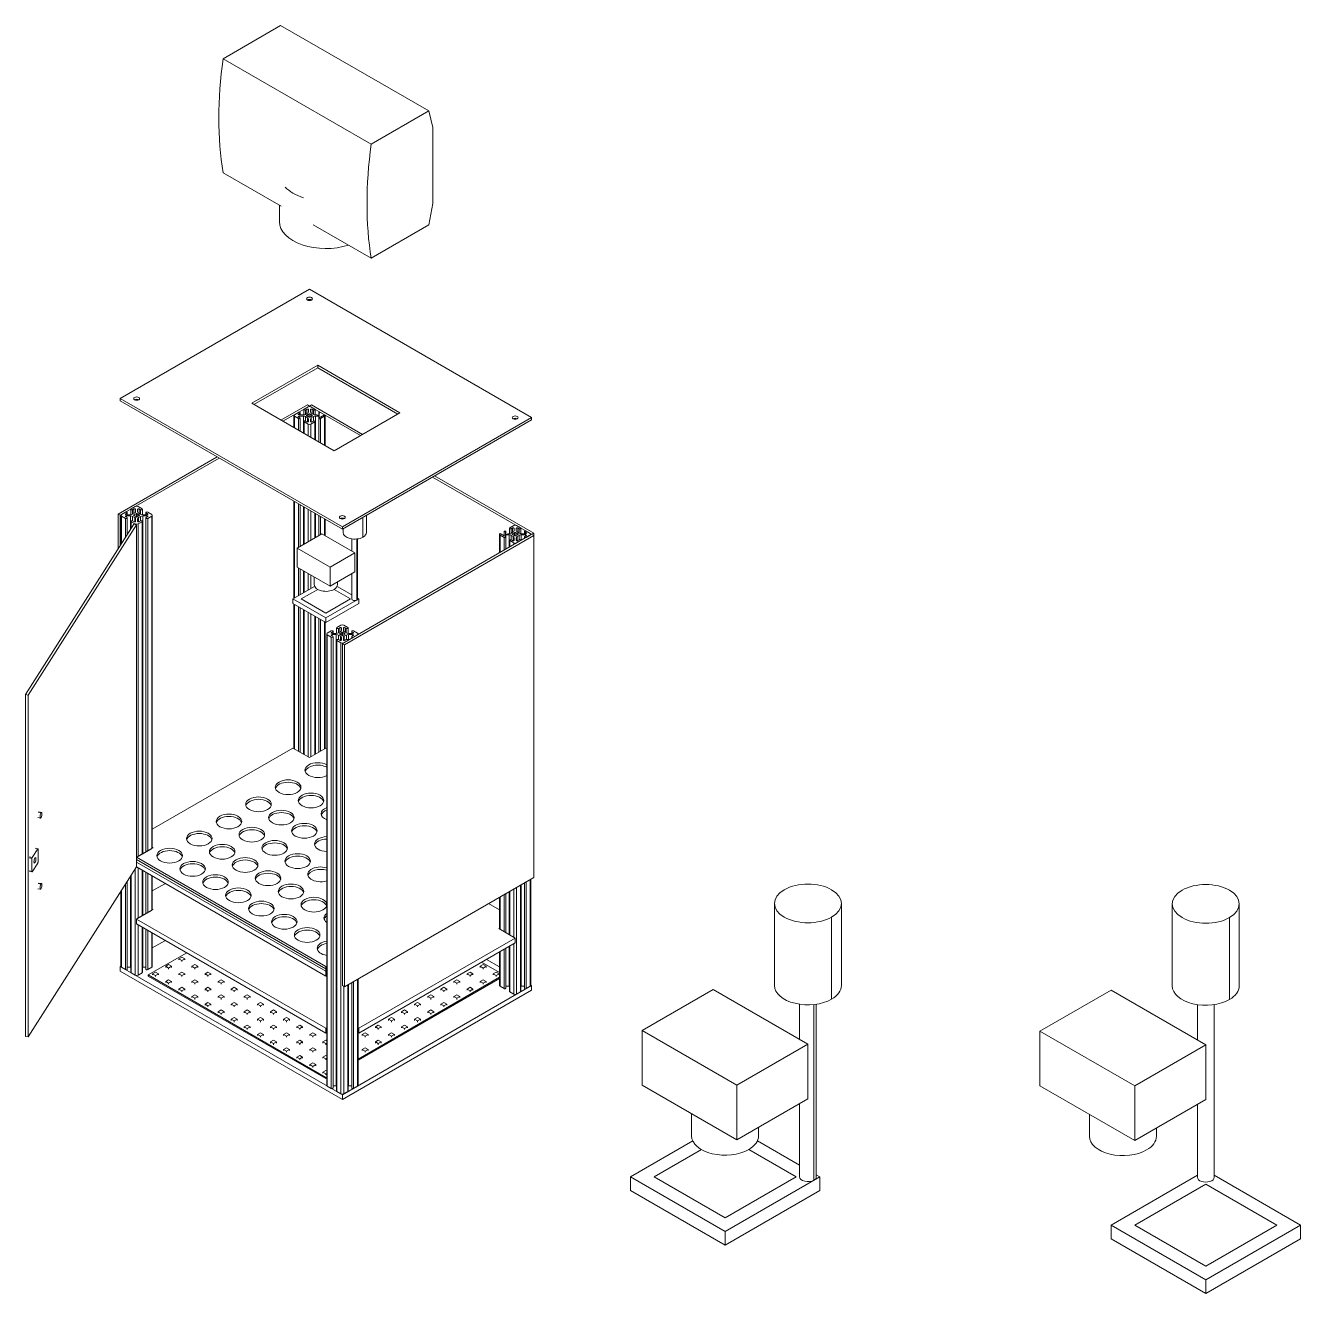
# Model space of a CAD drawing. Header units: inches. Extents: x 10.6 to 65.4, y 6.9 to 61.4.
import ezdxf

# ---------------------------------------------------------------- set-up
doc = ezdxf.new("R2010")
doc.units = ezdxf.units.IN
doc.header["$MEASUREMENT"] = 0
doc.layers.add('black', color=250, linetype='Continuous')

# ---------------------------------------------------------------- blocks, each defined once
blk = doc.blocks.new('A$C04AF39A6')
at = {"color": 0, "linetype": 'Continuous', "lineweight": 0, "extrusion": (5e-16, 0.816497, 0.57735)}
for p, q in [((82.488, 67.423), (80.013, 65.994)), ((82.488, 67.423), (88.852, 63.748)), ((80.013, 65.994), (86.377, 62.32)), ((88.852, 63.748), (86.377, 62.32)), ((89.029, 63.034), (88.852, 63.748)), ((89.029, 59.768), (89.029, 63.034)), ((80.013, 61.095), (82.51, 59.653)), ((88.852, 58.85), (89.029, 59.768)), ((82.433, 59.698), (82.433, 58.992)), ((83.88, 58.862), (86.377, 57.421)), ((86.377, 57.421), (88.852, 58.85)), ((83.725, 56.084), (75.594, 51.389)), ((93.271, 50.572), (83.725, 56.084)), ((81.251, 51.185), (84.079, 52.818)), ((84.079, 52.716), (81.339, 51.134)), ((84.079, 52.818), (87.615, 50.776)), ((84.079, 52.818), (84.079, 52.716)), ((87.526, 50.725), (84.079, 52.716)), ((75.594, 51.389), (85.14, 45.877)), ((75.594, 51.287), (75.594, 51.389)), ((75.594, 51.287), (85.14, 45.775)), ((84.786, 49.143), (81.251, 51.185)), ((82.5, 50.463), (83.637, 51.119)), ((83.725, 51.068), (82.589, 50.412)), ((83.493, 50.934), (83.667, 51.034)), ((83.637, 51.119), (83.725, 51.068)), ((83.725, 51.068), (83.814, 51.119)), ((85.923, 49.8), (83.725, 51.068)), ((83.725, 51.068), (83.725, 51.048)), ((83.725, 51.048), (83.725, 51.068)), ((83.784, 51.034), (83.958, 50.934)), ((83.814, 51.119), (86.011, 49.851)), ((83.053, 50.144), (83.053, 50.66)), ((83.077, 50.694), (83.251, 50.794)), ((83.251, 50.526), (83.077, 50.626)), ((83.077, 50.13), (83.077, 50.626)), ((83.251, 50.03), (83.251, 50.526)), ((83.312, 50.759), (83.256, 50.726)), ((83.256, 50.726), (83.256, 50.692)), ((83.256, 50.594), (83.312, 50.561)), ((83.286, 50.685), (83.466, 50.685)), ((83.466, 50.635), (83.286, 50.635)), ((83.286, 50.635), (83.286, 50.577)), ((83.312, 50.685), (83.312, 50.759)), ((83.325, 50.685), (83.325, 50.776)), ((83.325, 49.987), (83.325, 50.544)), ((83.466, 49.906), (83.466, 50.635)), ((83.48, 50.686), (83.48, 50.916)), ((83.48, 49.897), (83.48, 50.404)), ((83.554, 50.706), (83.645, 50.759)), ((83.645, 50.561), (83.554, 50.614)), ((83.554, 50.614), (83.554, 50.422)), ((83.611, 50.931), (83.555, 50.899)), ((83.555, 50.707), (83.555, 50.899)), ((83.555, 50.421), (83.611, 50.389)), ((83.611, 50.739), (83.611, 50.931)), ((83.626, 50.674), (83.626, 50.646)), ((83.645, 50.382), (83.645, 50.561)), ((83.682, 50.81), (83.682, 50.914)), ((83.682, 50.406), (83.682, 50.51)), ((83.701, 50.717), (83.701, 50.603)), ((83.701, 50.603), (83.701, 50.599)), ((83.75, 50.717), (83.75, 50.603)), ((83.75, 50.603), (83.75, 50.599)), ((83.769, 50.914), (83.769, 50.81)), ((83.769, 50.51), (83.769, 50.406)), ((83.806, 50.759), (83.897, 50.706)), ((83.897, 50.614), (83.806, 50.561)), ((83.806, 50.561), (83.806, 50.382)), ((83.825, 50.674), (83.825, 50.646)), ((83.896, 50.899), (83.84, 50.931)), ((83.84, 50.931), (83.84, 50.739)), ((83.84, 50.389), (83.896, 50.421)), ((83.896, 50.707), (83.896, 50.899)), ((83.897, 50.422), (83.897, 50.614)), ((83.971, 50.686), (83.971, 50.916)), ((83.971, 49.614), (83.971, 50.404)), ((83.985, 50.685), (84.036, 50.685)), ((84.123, 50.635), (83.985, 50.635)), ((83.985, 50.635), (83.985, 49.606)), ((84.036, 50.685), (84.123, 50.635)), ((84.123, 49.527), (84.123, 50.635)), ((84.126, 50.544), (84.126, 50.776)), ((84.126, 49.525), (84.126, 50.544)), ((84.2, 50.794), (84.139, 50.759)), ((84.139, 50.561), (84.139, 50.759)), ((84.139, 50.561), (84.194, 50.594)), ((84.194, 50.594), (84.197, 50.592)), ((84.197, 50.592), (84.374, 50.694)), ((84.374, 50.626), (84.2, 50.526)), ((84.2, 49.482), (84.2, 50.526)), ((84.374, 49.381), (84.374, 50.626)), ((84.398, 49.367), (84.398, 50.66)), ((87.615, 50.776), (84.786, 49.143)), ((85.14, 45.877), (93.271, 50.572)), ((85.14, 45.775), (93.271, 50.47)), ((93.271, 50.47), (93.271, 50.572)), ((83.667, 50.286), (83.493, 50.386)), ((83.493, 49.89), (83.493, 50.386)), ((83.667, 49.79), (83.667, 50.286)), ((83.958, 50.386), (83.784, 50.286)), ((83.784, 49.722), (83.784, 50.286)), ((83.958, 49.622), (83.958, 50.386)), ((75.505, 46.424), (79.76, 48.881)), ((79.849, 48.83), (75.594, 46.373)), ((93.271, 45.557), (89.016, 48.014)), ((89.105, 48.065), (93.36, 45.608)), ((76.056, 46.399), (76.056, 46.63)), ((76.069, 46.648), (76.242, 46.748)), ((76.186, 46.644), (76.13, 46.612)), ((76.13, 46.42), (76.13, 46.612)), ((76.186, 46.452), (76.186, 46.644)), ((76.257, 46.523), (76.257, 46.627)), ((76.344, 46.627), (76.344, 46.523)), ((76.36, 46.748), (76.533, 46.648)), ((76.472, 46.612), (76.416, 46.644)), ((76.416, 46.644), (76.416, 46.452)), ((76.472, 46.42), (76.472, 46.612)), ((76.546, 46.399), (76.546, 46.63)), ((83.053, 42.8), (83.053, 46.98)), ((83.077, 42.814), (83.077, 46.966)), ((83.251, 44.996), (83.251, 46.866)), ((83.325, 45.039), (83.325, 46.823)), ((83.466, 45.121), (83.466, 46.742)), ((83.48, 45.129), (83.48, 46.733)), ((83.493, 45.136), (83.493, 46.726)), ((83.667, 45.237), (83.667, 46.626)), ((75.505, 46.424), (75.594, 46.373)), ((75.505, 44.925), (75.505, 46.424)), ((75.594, 46.373), (75.594, 45.064)), ((75.628, 45.118), (75.628, 46.373)), ((75.653, 46.407), (75.826, 46.508)), ((75.826, 46.239), (75.653, 46.34)), ((75.653, 45.156), (75.653, 46.34)), ((75.826, 45.429), (75.826, 46.239)), ((75.888, 46.472), (75.832, 46.44)), ((75.832, 46.44), (75.832, 46.406)), ((75.832, 46.307), (75.888, 46.275)), ((75.861, 46.399), (76.041, 46.399)), ((76.041, 46.348), (75.861, 46.348)), ((75.861, 46.348), (75.861, 46.29)), ((75.888, 46.399), (75.888, 46.472)), ((75.9, 46.399), (75.9, 46.49)), ((75.9, 45.545), (75.9, 46.257)), ((76.041, 45.766), (76.041, 46.348)), ((76.056, 45.79), (76.056, 46.117)), ((76.242, 45.999), (76.069, 46.099)), ((76.069, 45.81), (76.069, 46.099)), ((76.13, 46.42), (76.221, 46.472)), ((76.221, 46.275), (76.13, 46.327)), ((76.13, 46.327), (76.13, 46.135)), ((76.13, 46.135), (76.186, 46.102)), ((76.201, 46.388), (76.201, 46.359)), ((76.221, 46.096), (76.221, 46.275)), ((76.257, 46.119), (76.257, 46.223)), ((76.276, 46.431), (76.276, 46.316)), ((76.276, 46.316), (76.276, 46.313)), ((76.326, 46.431), (76.326, 46.316)), ((76.326, 46.316), (76.326, 46.313)), ((76.344, 46.223), (76.344, 46.119)), ((76.533, 46.099), (76.36, 45.999)), ((76.381, 46.472), (76.472, 46.42)), ((76.472, 46.327), (76.381, 46.275)), ((76.381, 46.275), (76.381, 46.096)), ((76.4, 46.388), (76.4, 46.359)), ((76.416, 46.102), (76.472, 46.135)), ((76.472, 46.135), (76.472, 46.327)), ((76.533, 31.811), (76.533, 46.099)), ((76.546, 31.818), (76.546, 46.117)), ((76.561, 46.399), (76.741, 46.399)), ((76.741, 46.348), (76.561, 46.348)), ((76.561, 46.348), (76.561, 31.827)), ((76.701, 46.399), (76.701, 46.49)), ((76.701, 31.908), (76.701, 46.257)), ((76.77, 46.44), (76.714, 46.472)), ((76.714, 46.399), (76.714, 46.472)), ((76.714, 46.275), (76.77, 46.307)), ((76.741, 46.29), (76.741, 46.348)), ((76.77, 46.406), (76.77, 46.44)), ((76.776, 46.508), (76.949, 46.407)), ((76.949, 46.34), (76.776, 46.239)), ((76.776, 31.951), (76.776, 46.239)), ((76.949, 32.051), (76.949, 46.34)), ((76.974, 32.065), (76.974, 46.373)), ((83.784, 45.304), (83.784, 46.558)), ((83.958, 45.405), (83.958, 46.458)), ((83.971, 45.412), (83.971, 46.45)), ((83.985, 46.442), (83.985, 45.421)), ((84.123, 45.5), (84.123, 46.363)), ((84.126, 45.502), (84.126, 46.361)), ((84.2, 45.545), (84.2, 46.318)), ((84.374, 45.509), (84.374, 46.218)), ((84.398, 45.495), (84.398, 46.203)), ((85.17, 46.216), (85.17, 46.254)), ((86.024, 45.434), (86.024, 46.286)), ((86.17, 45.638), (86.17, 46.37)), ((71.526, 38.674), (76.184, 45.99)), ((76.301, 45.965), (71.643, 38.65)), ((76.301, 45.965), (76.184, 45.99)), ((76.242, 45.978), (76.242, 45.999)), ((76.301, 31.268), (76.301, 45.965)), ((76.36, 31.71), (76.36, 45.999)), ((83.195, 44.964), (84.256, 45.577)), ((84.256, 45.577), (85.67, 44.76)), ((85.14, 45.775), (85.14, 45.877)), ((85.17, 45.638), (85.17, 45.793)), ((93.36, 45.506), (85.228, 40.811)), ((85.79, 41.238), (93.271, 45.557)), ((91.892, 44.76), (91.892, 45.557)), ((91.916, 45.591), (92.093, 45.489)), ((92.089, 45.423), (91.916, 45.523)), ((91.916, 44.774), (91.916, 45.523)), ((92.151, 45.656), (92.089, 45.691)), ((92.089, 45.691), (92.089, 45.491)), ((92.093, 45.489), (92.095, 45.49)), ((92.095, 45.49), (92.151, 45.458)), ((92.151, 45.458), (92.151, 45.656)), ((92.164, 45.441), (92.164, 45.673)), ((92.167, 45.532), (92.254, 45.582)), ((92.305, 45.532), (92.167, 45.532)), ((92.167, 45.532), (92.167, 44.919)), ((92.254, 45.582), (92.305, 45.582)), ((92.305, 44.999), (92.305, 45.532)), ((92.319, 45.583), (92.319, 45.813)), ((92.332, 45.831), (92.506, 45.931)), ((92.393, 45.603), (92.484, 45.656)), ((92.484, 45.458), (92.393, 45.511)), ((92.393, 45.511), (92.393, 45.319)), ((92.45, 45.828), (92.394, 45.796)), ((92.394, 45.604), (92.394, 45.796)), ((92.45, 45.636), (92.45, 45.828)), ((92.465, 45.571), (92.465, 45.543)), ((92.521, 45.707), (92.521, 45.811)), ((92.539, 45.614), (92.539, 45.5)), ((92.539, 45.5), (92.539, 45.496)), ((92.589, 45.614), (92.589, 45.5)), ((92.589, 45.5), (92.589, 45.496)), ((92.608, 45.811), (92.608, 45.707)), ((92.623, 45.931), (92.797, 45.831)), ((92.644, 45.656), (92.736, 45.603)), ((92.736, 45.511), (92.644, 45.458)), ((92.664, 45.571), (92.664, 45.543)), ((92.735, 45.796), (92.679, 45.828)), ((92.679, 45.828), (92.679, 45.636)), ((92.735, 45.604), (92.735, 45.796)), ((92.736, 45.319), (92.736, 45.511)), ((92.809, 45.583), (92.809, 45.813)), ((92.824, 45.582), (93.004, 45.582)), ((93.004, 45.532), (92.824, 45.532)), ((92.824, 45.532), (92.824, 45.299)), ((92.965, 45.582), (92.965, 45.673)), ((93.034, 45.623), (92.978, 45.656)), ((92.978, 45.582), (92.978, 45.656)), ((92.978, 45.458), (93.034, 45.491)), ((93.004, 45.474), (93.004, 45.532)), ((93.034, 45.589), (93.034, 45.623)), ((93.039, 45.691), (93.213, 45.591)), ((93.213, 45.523), (93.039, 45.423)), ((93.237, 45.537), (93.237, 45.557)), ((93.271, 45.557), (93.36, 45.608)), ((93.271, 45.557), (93.36, 45.506)), ((93.36, 45.608), (93.36, 45.506)), ((93.36, 30.809), (93.36, 45.506)), ((83.195, 44.964), (83.195, 44.148)), ((84.609, 44.148), (83.195, 44.964)), ((85.545, 44.832), (85.545, 45.358)), ((85.758, 42.729), (85.758, 45.354)), ((85.795, 42.78), (85.795, 45.358)), ((92.089, 44.875), (92.089, 45.423)), ((92.164, 44.917), (92.164, 45.441)), ((92.319, 45.007), (92.319, 45.301)), ((92.506, 45.183), (92.332, 45.283)), ((92.332, 45.015), (92.332, 45.283)), ((92.394, 45.318), (92.45, 45.286)), ((92.484, 45.279), (92.484, 45.458)), ((92.506, 45.115), (92.506, 45.183)), ((92.521, 45.303), (92.521, 45.407)), ((92.608, 45.407), (92.608, 45.303)), ((92.797, 45.283), (92.623, 45.183)), ((92.644, 45.458), (92.644, 45.279)), ((92.679, 45.286), (92.735, 45.318)), ((92.809, 45.29), (92.809, 45.301)), ((92.965, 45.38), (92.965, 45.441)), ((85.67, 44.76), (84.609, 44.148)), ((85.67, 44.76), (85.67, 43.944)), ((84.609, 43.331), (83.195, 44.148)), ((83.251, 42.914), (83.251, 44.116)), ((83.325, 42.957), (83.325, 44.073)), ((83.466, 43.039), (83.466, 43.992)), ((83.48, 43.047), (83.48, 43.983)), ((83.493, 43.054), (83.493, 43.976)), ((83.667, 43.155), (83.667, 43.876)), ((84.609, 44.148), (84.609, 43.331)), ((85.67, 43.944), (84.609, 43.331)), ((85.545, 42.78), (85.545, 43.872)), ((83.95, 43.318), (83.018, 42.78)), ((83.784, 43.222), (83.784, 43.808)), ((83.933, 43.722), (83.933, 43.393)), ((85.545, 42.954), (84.916, 43.318)), ((84.933, 43.518), (84.933, 43.393)), ((83.018, 42.78), (84.433, 41.964)), ((83.018, 42.576), (83.018, 42.78)), ((83.372, 42.78), (84.079, 43.189)), ((84.079, 43.189), (83.372, 42.78)), ((84.433, 42.168), (83.372, 42.78)), ((83.372, 42.78), (84.433, 42.168)), ((85.493, 42.78), (84.433, 42.168)), ((84.433, 41.964), (85.847, 42.78)), ((84.433, 42.168), (85.493, 42.78)), ((84.786, 43.189), (85.493, 42.78)), ((85.493, 42.78), (84.786, 43.189)), ((85.847, 42.78), (85.795, 42.81)), ((85.847, 42.576), (85.847, 42.78)), ((84.433, 41.76), (83.018, 42.576)), ((83.053, 36.352), (83.053, 42.556)), ((83.077, 36.337), (83.077, 42.542)), ((83.251, 36.237), (83.251, 42.442)), ((83.325, 36.194), (83.325, 42.399)), ((83.466, 36.113), (83.466, 42.318)), ((83.48, 36.105), (83.48, 42.309)), ((83.493, 36.097), (83.493, 42.302)), ((83.667, 35.997), (83.667, 42.202)), ((85.847, 42.576), (84.433, 41.76)), ((83.784, 35.997), (83.784, 42.134)), ((83.958, 36.097), (83.958, 42.034)), ((83.971, 36.105), (83.971, 42.026)), ((83.985, 42.018), (83.985, 36.113)), ((84.123, 36.192), (84.123, 41.939)), ((84.126, 36.194), (84.126, 41.937)), ((84.2, 36.237), (84.2, 41.894)), ((84.374, 36.337), (84.374, 41.794)), ((84.398, 36.352), (84.398, 41.779)), ((84.433, 41.76), (84.433, 41.964)), ((84.907, 41.546), (85.081, 41.647)), ((85.198, 41.647), (85.372, 41.546)), ((84.467, 21.88), (84.467, 41.272)), ((84.491, 41.306), (84.665, 41.406)), ((84.665, 41.138), (84.491, 41.238)), ((84.491, 21.847), (84.491, 41.238)), ((84.665, 21.746), (84.665, 41.138)), ((84.726, 41.371), (84.67, 41.338)), ((84.67, 41.338), (84.67, 41.304)), ((84.67, 41.206), (84.726, 41.174)), ((84.7, 41.297), (84.88, 41.297)), ((84.88, 41.247), (84.7, 41.247)), ((84.7, 41.247), (84.7, 41.189)), ((84.726, 41.297), (84.726, 41.371)), ((84.739, 41.297), (84.739, 41.389)), ((84.739, 21.764), (84.739, 41.156)), ((84.88, 21.855), (84.88, 41.247)), ((84.895, 41.298), (84.895, 41.529)), ((84.968, 41.318), (85.06, 41.371)), ((85.06, 41.173), (84.968, 41.226)), ((84.968, 41.226), (84.968, 41.034)), ((85.025, 41.543), (84.969, 41.511)), ((84.969, 41.319), (84.969, 41.511)), ((85.025, 41.351), (85.025, 41.543)), ((85.04, 41.287), (85.04, 41.258)), ((85.06, 40.994), (85.06, 41.173)), ((85.096, 41.422), (85.096, 41.526)), ((85.096, 41.018), (85.096, 41.122)), ((85.115, 41.33), (85.115, 41.215)), ((85.115, 41.215), (85.115, 41.211)), ((85.165, 41.33), (85.165, 41.215)), ((85.165, 41.215), (85.165, 41.211)), ((85.183, 41.526), (85.183, 41.422)), ((85.183, 41.122), (85.183, 41.018)), ((85.22, 41.371), (85.311, 41.318)), ((85.311, 41.226), (85.22, 41.173)), ((85.22, 41.173), (85.22, 40.994)), ((85.239, 41.287), (85.239, 41.258)), ((85.31, 41.511), (85.254, 41.543)), ((85.254, 41.543), (85.254, 41.351)), ((85.31, 41.319), (85.31, 41.511)), ((85.311, 41.034), (85.311, 41.226)), ((85.373, 40.997), (85.613, 41.135)), ((85.385, 41.298), (85.385, 41.529)), ((85.399, 41.297), (85.58, 41.297)), ((85.58, 41.247), (85.399, 41.247)), ((85.399, 41.247), (85.399, 41.012)), ((85.54, 41.297), (85.54, 41.389)), ((85.54, 41.093), (85.54, 41.156)), ((85.609, 41.338), (85.553, 41.371)), ((85.553, 41.297), (85.553, 41.371)), ((85.553, 41.174), (85.609, 41.206)), ((85.58, 41.189), (85.58, 41.247)), ((85.609, 41.304), (85.609, 41.338)), ((85.615, 41.406), (85.788, 41.306)), ((85.788, 41.238), (85.615, 41.138)), ((85.615, 41.136), (85.615, 41.138)), ((85.788, 41.236), (85.788, 41.238)), ((85.812, 41.251), (85.812, 41.272)), ((84.895, 21.624), (84.895, 41.016)), ((85.081, 40.898), (84.907, 40.998)), ((84.907, 21.606), (84.907, 40.998)), ((84.969, 41.034), (85.025, 41.001)), ((85.081, 21.506), (85.081, 40.898)), ((85.14, 40.862), (85.197, 40.895)), ((85.14, 40.862), (85.228, 40.811)), ((85.14, 26.165), (85.14, 40.862)), ((85.372, 40.998), (85.198, 40.898)), ((85.198, 40.896), (85.198, 40.898)), ((85.228, 40.811), (85.228, 26.114)), ((85.254, 41.001), (85.31, 41.034)), ((85.372, 40.996), (85.372, 40.998)), ((85.385, 41.004), (85.385, 41.016)), ((71.643, 38.65), (71.526, 38.674)), ((71.526, 23.977), (71.526, 38.674)), ((71.643, 38.65), (71.643, 23.953)), ((83.018, 36.371), (76.974, 32.881)), ((83.725, 35.963), (83.018, 36.371)), ((84.433, 36.371), (83.725, 35.963)), ((84.467, 36.352), (84.433, 36.371)), ((72.075, 33.611), (72.192, 33.587)), ((72.101, 33.632), (72.218, 33.607)), ((72.049, 33.387), (72.166, 33.362)), ((72.052, 32.039), (71.815, 31.667)), ((71.934, 32.064), (72.052, 32.039)), ((71.941, 32.069), (72.058, 32.044)), ((72.063, 31.47), (72.063, 32.03)), ((76.774, 31.95), (76.535, 31.811)), ((77.008, 32.085), (76.951, 32.052)), ((76.974, 32.105), (77.008, 32.085)), ((71.643, 23.953), (76.301, 31.268)), ((71.686, 31.649), (71.804, 31.624)), ((71.698, 31.692), (71.815, 31.667)), ((71.804, 31.624), (71.804, 31.064)), ((71.815, 31.055), (72.052, 31.427)), ((76.358, 31.709), (76.301, 31.677)), ((76.301, 31.677), (76.301, 31.574)), ((76.301, 31.677), (84.433, 26.982)), ((76.301, 31.574), (76.301, 31.472)), ((76.301, 31.574), (84.433, 26.88)), ((84.433, 26.88), (76.301, 31.574)), ((76.301, 31.472), (76.301, 31.268)), ((76.301, 31.472), (84.433, 26.778)), ((84.433, 26.778), (76.301, 31.472)), ((84.433, 26.573), (76.301, 31.268)), ((76.36, 29.057), (76.36, 31.234)), ((71.686, 31.089), (71.804, 31.064)), ((71.691, 31.075), (71.808, 31.05)), ((76.041, 26.957), (76.041, 30.86)), ((76.056, 26.725), (76.056, 30.883)), ((76.069, 26.708), (76.069, 30.904)), ((76.242, 26.607), (76.242, 31.176)), ((76.533, 29.157), (76.533, 31.134)), ((76.546, 29.164), (76.546, 31.127)), ((76.561, 31.118), (76.561, 29.173)), ((76.701, 29.254), (76.701, 31.037)), ((76.776, 29.297), (76.776, 30.994)), ((76.949, 29.397), (76.949, 30.894)), ((76.974, 29.411), (76.974, 30.88)), ((85.228, 26.114), (93.36, 30.809)), ((93.213, 26.131), (93.213, 30.724)), ((93.237, 26.165), (93.237, 30.738)), ((72.049, 30.325), (72.166, 30.3)), ((72.075, 30.55), (72.192, 30.525)), ((72.101, 30.57), (72.218, 30.545)), ((75.628, 26.982), (75.628, 30.212)), ((75.653, 26.948), (75.653, 30.25)), ((75.826, 26.848), (75.826, 30.523)), ((75.9, 26.865), (75.9, 30.639)), ((77.538, 30.554), (76.974, 30.228)), ((92.305, 28.356), (92.305, 30.2)), ((92.319, 28.348), (92.319, 30.208)), ((92.332, 28.341), (92.332, 30.216)), ((92.506, 28.24), (92.506, 30.316)), ((92.623, 25.791), (92.623, 30.384)), ((92.797, 25.891), (92.797, 30.484)), ((92.809, 25.909), (92.809, 30.491)), ((92.824, 30.5), (92.824, 26.14)), ((92.965, 26.049), (92.965, 30.581)), ((93.039, 26.031), (93.039, 30.624)), ((91.892, 29.411), (91.415, 29.686)), ((91.892, 28.595), (91.892, 29.961)), ((91.916, 28.581), (91.916, 29.975)), ((92.089, 28.481), (92.089, 30.076)), ((92.164, 28.438), (92.164, 30.118)), ((92.167, 30.12), (92.167, 28.436)), ((103.705, 26.168), (103.705, 29.693)), ((106.584, 26.168), (106.584, 29.693)), ((120.798, 26.148), (120.798, 29.673)), ((123.676, 26.148), (123.676, 29.673)), ((76.358, 29.056), (76.301, 29.023)), ((76.774, 29.296), (76.535, 29.158)), ((77.008, 29.431), (76.951, 29.398)), ((76.974, 29.451), (77.008, 29.431)), ((92.167, 29.252), (92.164, 29.254)), ((106.162, 25.581), (106.162, 29.106)), ((123.255, 25.561), (123.255, 29.086)), ((76.301, 29.023), (76.301, 28.819)), ((76.301, 29.023), (84.433, 24.328)), ((84.433, 24.124), (76.301, 28.819)), ((76.36, 26.607), (76.36, 28.785)), ((76.533, 26.708), (76.533, 28.685)), ((76.546, 26.725), (76.546, 28.677)), ((76.561, 28.669), (76.561, 26.957)), ((76.701, 26.865), (76.701, 28.587)), ((76.776, 26.848), (76.776, 28.545)), ((91.857, 28.615), (91.892, 28.635)), ((92.564, 28.206), (91.857, 28.615)), ((92.164, 28.792), (92.167, 28.794)), ((92.167, 28.59), (92.164, 28.588)), ((76.949, 26.948), (76.949, 28.444)), ((76.974, 26.982), (76.974, 28.43)), ((77.538, 28.104), (76.974, 27.778)), ((85.847, 24.328), (92.564, 28.206)), ((92.564, 28.002), (85.847, 24.124)), ((92.506, 25.791), (92.506, 27.968)), ((92.564, 28.206), (92.564, 28.002)), ((76.796, 26.619), (78.453, 27.576)), ((91.892, 26.165), (91.892, 27.614)), ((91.916, 26.131), (91.916, 27.628)), ((92.089, 26.031), (92.089, 27.728)), ((92.164, 26.049), (92.164, 27.771)), ((92.167, 27.773), (92.167, 26.14)), ((92.305, 26.14), (92.305, 27.852)), ((92.319, 25.909), (92.319, 27.861)), ((92.332, 25.891), (92.332, 27.868)), ((75.628, 27.002), (75.594, 26.982)), ((75.594, 26.778), (75.594, 26.982)), ((75.594, 26.982), (85.14, 21.47)), ((75.653, 26.948), (75.826, 26.848)), ((75.9, 26.957), (76.041, 26.957)), ((76.561, 26.957), (76.701, 26.957)), ((76.776, 26.848), (76.949, 26.948)), ((77.677, 27.064), (77.55, 26.99)), ((77.55, 26.99), (77.677, 26.917)), ((77.55, 26.944), (77.55, 26.99)), ((77.804, 26.99), (77.677, 27.064)), ((77.677, 26.917), (77.804, 26.99)), ((77.677, 26.871), (77.677, 26.917)), ((77.804, 26.944), (77.804, 26.99)), ((78.24, 27.389), (78.113, 27.315)), ((78.113, 27.315), (78.24, 27.242)), ((78.113, 27.269), (78.113, 27.315)), ((78.367, 27.315), (78.24, 27.389)), ((78.24, 27.242), (78.367, 27.315)), ((78.24, 27.196), (78.24, 27.242)), ((78.367, 27.269), (78.367, 27.315)), ((78.803, 27.064), (78.676, 26.99)), ((78.676, 26.99), (78.803, 26.917)), ((78.676, 26.944), (78.676, 26.99)), ((78.93, 26.99), (78.803, 27.064)), ((78.803, 26.917), (78.93, 26.99)), ((78.803, 26.871), (78.803, 26.917)), ((78.93, 26.944), (78.93, 26.99)), ((84.433, 26.982), (84.467, 27.002)), ((84.433, 26.982), (84.433, 26.88)), ((84.433, 26.88), (84.467, 26.899)), ((84.467, 26.899), (84.433, 26.88)), ((84.433, 26.88), (84.433, 26.778)), ((91.188, 27.064), (91.061, 26.99)), ((91.061, 26.99), (91.188, 26.917)), ((91.061, 26.944), (91.061, 26.99)), ((91.119, 27.168), (91.892, 26.722)), ((91.315, 26.99), (91.188, 27.064)), ((91.188, 26.917), (91.315, 26.99)), ((91.188, 26.871), (91.188, 26.917)), ((91.315, 26.944), (91.315, 26.99)), ((91.892, 26.962), (91.327, 27.288)), ((75.594, 26.778), (85.14, 21.266)), ((76.069, 26.708), (76.242, 26.607)), ((76.36, 26.607), (76.533, 26.708)), ((76.796, 26.619), (76.796, 26.573)), ((84.433, 22.21), (76.796, 26.619)), ((84.433, 22.164), (76.796, 26.573)), ((77.114, 26.739), (76.987, 26.665)), ((76.987, 26.665), (77.114, 26.592)), ((76.987, 26.619), (76.987, 26.665)), ((77.241, 26.665), (77.114, 26.739)), ((77.114, 26.592), (77.241, 26.665)), ((77.114, 26.546), (77.114, 26.592)), ((77.241, 26.619), (77.241, 26.665)), ((77.677, 26.414), (77.55, 26.34)), ((77.55, 26.34), (77.677, 26.267)), ((77.55, 26.294), (77.55, 26.34)), ((77.804, 26.34), (77.677, 26.414)), ((77.677, 26.267), (77.804, 26.34)), ((77.804, 26.294), (77.804, 26.34)), ((78.24, 26.739), (78.113, 26.665)), ((78.113, 26.665), (78.24, 26.592)), ((78.113, 26.619), (78.113, 26.665)), ((78.367, 26.665), (78.24, 26.739)), ((78.24, 26.592), (78.367, 26.665)), ((78.24, 26.546), (78.24, 26.592)), ((78.367, 26.619), (78.367, 26.665)), ((78.803, 26.414), (78.676, 26.34)), ((78.676, 26.34), (78.803, 26.267)), ((78.676, 26.294), (78.676, 26.34)), ((78.93, 26.34), (78.803, 26.414)), ((78.803, 26.267), (78.93, 26.34)), ((78.93, 26.294), (78.93, 26.34)), ((79.366, 26.739), (79.239, 26.665)), ((79.239, 26.665), (79.366, 26.592)), ((79.239, 26.619), (79.239, 26.665)), ((79.493, 26.665), (79.366, 26.739)), ((79.366, 26.592), (79.493, 26.665)), ((79.366, 26.546), (79.366, 26.592)), ((79.493, 26.619), (79.493, 26.665)), ((79.929, 26.414), (79.802, 26.34)), ((79.802, 26.34), (79.929, 26.267)), ((79.802, 26.294), (79.802, 26.34)), ((80.056, 26.34), (79.929, 26.414)), ((79.929, 26.267), (80.056, 26.34)), ((80.056, 26.294), (80.056, 26.34)), ((84.433, 26.778), (84.467, 26.797)), ((84.467, 26.797), (84.433, 26.778)), ((84.433, 26.778), (84.433, 26.573)), ((84.467, 26.593), (84.433, 26.573)), ((85.615, 21.746), (85.615, 26.337)), ((85.788, 21.847), (85.788, 26.437)), ((91.892, 26.517), (85.812, 23.007)), ((91.892, 26.471), (85.812, 22.961)), ((85.812, 21.88), (85.812, 26.452)), ((90.062, 26.414), (89.935, 26.34)), ((89.935, 26.34), (90.062, 26.267)), ((89.935, 26.294), (89.935, 26.34)), ((90.19, 26.34), (90.062, 26.414)), ((90.062, 26.267), (90.19, 26.34)), ((90.19, 26.294), (90.19, 26.34)), ((90.625, 26.739), (90.498, 26.665)), ((90.498, 26.665), (90.625, 26.592)), ((90.498, 26.619), (90.498, 26.665)), ((90.752, 26.665), (90.625, 26.739)), ((90.625, 26.592), (90.752, 26.665)), ((90.625, 26.546), (90.625, 26.592)), ((90.752, 26.619), (90.752, 26.665)), ((91.188, 26.414), (91.061, 26.34)), ((91.061, 26.34), (91.188, 26.267)), ((91.061, 26.294), (91.061, 26.34)), ((91.315, 26.34), (91.188, 26.414)), ((91.188, 26.267), (91.315, 26.34)), ((91.315, 26.294), (91.315, 26.34)), ((91.751, 26.739), (91.624, 26.665)), ((91.624, 26.665), (91.751, 26.592)), ((91.624, 26.619), (91.624, 26.665)), ((91.878, 26.665), (91.751, 26.739)), ((91.751, 26.592), (91.878, 26.665)), ((91.751, 26.546), (91.751, 26.592)), ((91.878, 26.619), (91.878, 26.665)), ((92.167, 26.803), (92.164, 26.805)), ((77.677, 26.221), (77.677, 26.267)), ((78.24, 26.089), (78.113, 26.015)), ((78.113, 26.015), (78.24, 25.942)), ((78.113, 25.969), (78.113, 26.015)), ((78.367, 26.015), (78.24, 26.089)), ((78.24, 25.942), (78.367, 26.015)), ((78.24, 25.896), (78.24, 25.942)), ((78.367, 25.969), (78.367, 26.015)), ((78.803, 25.764), (78.676, 25.69)), ((78.803, 26.221), (78.803, 26.267)), ((78.93, 25.69), (78.803, 25.764)), ((79.366, 26.089), (79.239, 26.015)), ((79.239, 26.015), (79.366, 25.942)), ((79.239, 25.969), (79.239, 26.015)), ((79.493, 26.015), (79.366, 26.089)), ((79.366, 25.942), (79.493, 26.015)), ((79.366, 25.896), (79.366, 25.942)), ((79.493, 25.969), (79.493, 26.015)), ((79.929, 25.764), (79.802, 25.69)), ((79.929, 26.221), (79.929, 26.267)), ((80.056, 25.69), (79.929, 25.764)), ((80.492, 26.089), (80.365, 26.015)), ((80.365, 26.015), (80.492, 25.942)), ((80.365, 25.969), (80.365, 26.015)), ((80.619, 26.015), (80.492, 26.089)), ((80.492, 25.942), (80.619, 26.015)), ((80.492, 25.896), (80.492, 25.942)), ((80.619, 25.969), (80.619, 26.015)), ((81.055, 25.764), (80.928, 25.69)), ((81.182, 25.69), (81.055, 25.764)), ((85.14, 26.165), (85.228, 26.114)), ((85.14, 21.47), (93.271, 26.165)), ((85.14, 21.266), (93.271, 25.961)), ((85.198, 21.506), (85.198, 26.131)), ((85.372, 21.606), (85.372, 26.197)), ((85.385, 21.624), (85.385, 26.205)), ((85.399, 26.213), (85.399, 21.855)), ((85.54, 21.764), (85.54, 26.294)), ((88.936, 25.764), (88.809, 25.69)), ((89.064, 25.69), (88.936, 25.764)), ((89.499, 26.089), (89.372, 26.015)), ((89.372, 26.015), (89.499, 25.942)), ((89.372, 25.969), (89.372, 26.015)), ((89.627, 26.015), (89.499, 26.089)), ((89.499, 25.942), (89.627, 26.015)), ((89.499, 25.896), (89.499, 25.942)), ((89.627, 25.969), (89.627, 26.015)), ((90.062, 25.764), (89.935, 25.69)), ((90.062, 26.221), (90.062, 26.267)), ((90.19, 25.69), (90.062, 25.764)), ((90.625, 26.089), (90.498, 26.015)), ((90.498, 26.015), (90.625, 25.942)), ((90.498, 25.969), (90.498, 26.015)), ((90.752, 26.015), (90.625, 26.089)), ((90.625, 25.942), (90.752, 26.015)), ((90.625, 25.896), (90.625, 25.942)), ((90.752, 25.969), (90.752, 26.015)), ((91.188, 26.221), (91.188, 26.267)), ((91.916, 26.131), (92.089, 26.031)), ((92.167, 26.14), (92.305, 26.14)), ((92.332, 25.891), (92.506, 25.791)), ((92.623, 25.791), (92.797, 25.891)), ((92.824, 26.14), (92.965, 26.14)), ((93.039, 26.031), (93.213, 26.131)), ((93.271, 26.165), (93.237, 26.185)), ((93.271, 25.961), (93.271, 26.165)), ((98.022, 24.23), (101.074, 25.992)), ((101.074, 25.992), (105.144, 23.642)), ((115.114, 24.21), (118.167, 25.972)), ((118.167, 25.972), (122.237, 23.622)), ((78.676, 25.69), (78.803, 25.617)), ((78.676, 25.644), (78.676, 25.69)), ((78.803, 25.617), (78.93, 25.69)), ((78.803, 25.571), (78.803, 25.617)), ((78.93, 25.644), (78.93, 25.69)), ((79.366, 25.439), (79.239, 25.365)), ((79.239, 25.365), (79.366, 25.292)), ((79.239, 25.319), (79.239, 25.365)), ((79.493, 25.365), (79.366, 25.439)), ((79.366, 25.292), (79.493, 25.365)), ((79.366, 25.246), (79.366, 25.292)), ((79.493, 25.319), (79.493, 25.365)), ((79.802, 25.69), (79.929, 25.617)), ((79.802, 25.644), (79.802, 25.69)), ((79.929, 25.617), (80.056, 25.69)), ((79.929, 25.571), (79.929, 25.617)), ((80.056, 25.644), (80.056, 25.69)), ((80.492, 25.439), (80.365, 25.365)), ((80.365, 25.365), (80.492, 25.292)), ((80.365, 25.319), (80.365, 25.365)), ((80.619, 25.365), (80.492, 25.439)), ((80.492, 25.292), (80.619, 25.365)), ((80.492, 25.246), (80.492, 25.292)), ((80.619, 25.319), (80.619, 25.365)), ((80.928, 25.69), (81.055, 25.617)), ((80.928, 25.644), (80.928, 25.69)), ((81.055, 25.617), (81.182, 25.69)), ((81.055, 25.571), (81.055, 25.617)), ((81.182, 25.644), (81.182, 25.69)), ((81.618, 25.439), (81.49, 25.365)), ((81.49, 25.365), (81.618, 25.292)), ((81.49, 25.319), (81.49, 25.365)), ((81.745, 25.365), (81.618, 25.439)), ((81.618, 25.292), (81.745, 25.365)), ((81.618, 25.246), (81.618, 25.292)), ((81.745, 25.319), (81.745, 25.365)), ((88.373, 25.439), (88.246, 25.365)), ((88.246, 25.365), (88.373, 25.292)), ((88.246, 25.319), (88.246, 25.365)), ((88.501, 25.365), (88.373, 25.439)), ((88.373, 25.292), (88.501, 25.365)), ((88.373, 25.246), (88.373, 25.292)), ((88.501, 25.319), (88.501, 25.365)), ((88.809, 25.69), (88.936, 25.617)), ((88.809, 25.644), (88.809, 25.69)), ((88.936, 25.617), (89.064, 25.69)), ((88.936, 25.571), (88.936, 25.617)), ((89.064, 25.644), (89.064, 25.69)), ((89.499, 25.439), (89.372, 25.365)), ((89.372, 25.365), (89.499, 25.292)), ((89.372, 25.319), (89.372, 25.365)), ((89.627, 25.365), (89.499, 25.439)), ((89.499, 25.292), (89.627, 25.365)), ((89.499, 25.246), (89.499, 25.292)), ((89.627, 25.319), (89.627, 25.365)), ((89.935, 25.69), (90.062, 25.617)), ((89.935, 25.644), (89.935, 25.69)), ((90.062, 25.617), (90.19, 25.69)), ((90.062, 25.571), (90.062, 25.617)), ((90.19, 25.644), (90.19, 25.69)), ((104.785, 23.85), (104.785, 25.364)), ((105.399, 17.797), (105.399, 25.351)), ((105.504, 17.944), (105.504, 25.364)), ((121.877, 23.83), (121.877, 25.344)), ((122.597, 17.924), (122.597, 25.344)), ((79.929, 25.114), (79.802, 25.04)), ((79.802, 25.04), (79.929, 24.967)), ((79.802, 24.994), (79.802, 25.04)), ((80.056, 25.04), (79.929, 25.114)), ((79.929, 24.967), (80.056, 25.04)), ((79.929, 24.921), (79.929, 24.967)), ((80.056, 24.994), (80.056, 25.04)), ((80.492, 24.789), (80.365, 24.715)), ((80.365, 24.715), (80.492, 24.642)), ((80.365, 24.669), (80.365, 24.715)), ((80.619, 24.715), (80.492, 24.789)), ((80.492, 24.642), (80.619, 24.715)), ((80.619, 24.669), (80.619, 24.715)), ((81.055, 25.114), (80.928, 25.04)), ((80.928, 25.04), (81.055, 24.967)), ((80.928, 24.994), (80.928, 25.04)), ((81.182, 25.04), (81.055, 25.114)), ((81.055, 24.967), (81.182, 25.04)), ((81.055, 24.921), (81.055, 24.967)), ((81.182, 24.994), (81.182, 25.04)), ((81.618, 24.789), (81.49, 24.715)), ((81.49, 24.715), (81.618, 24.642)), ((81.49, 24.669), (81.49, 24.715)), ((81.745, 24.715), (81.618, 24.789)), ((81.618, 24.642), (81.745, 24.715)), ((81.745, 24.669), (81.745, 24.715)), ((82.181, 25.114), (82.053, 25.04)), ((82.053, 25.04), (82.181, 24.967)), ((82.053, 24.994), (82.053, 25.04)), ((82.308, 25.04), (82.181, 25.114)), ((82.181, 24.967), (82.308, 25.04)), ((82.181, 24.921), (82.181, 24.967)), ((82.308, 24.994), (82.308, 25.04)), ((82.744, 24.789), (82.616, 24.715)), ((82.616, 24.715), (82.744, 24.642)), ((82.616, 24.669), (82.616, 24.715)), ((82.871, 24.715), (82.744, 24.789)), ((82.744, 24.642), (82.871, 24.715)), ((82.871, 24.669), (82.871, 24.715)), ((87.247, 24.789), (87.12, 24.715)), ((87.12, 24.715), (87.247, 24.642)), ((87.12, 24.669), (87.12, 24.715)), ((87.375, 24.715), (87.247, 24.789)), ((87.247, 24.642), (87.375, 24.715)), ((87.375, 24.669), (87.375, 24.715)), ((87.81, 25.114), (87.683, 25.04)), ((87.683, 25.04), (87.81, 24.967)), ((87.683, 24.994), (87.683, 25.04)), ((87.938, 25.04), (87.81, 25.114)), ((87.81, 24.967), (87.938, 25.04)), ((87.81, 24.921), (87.81, 24.967)), ((87.938, 24.994), (87.938, 25.04)), ((88.373, 24.789), (88.246, 24.715)), ((88.246, 24.715), (88.373, 24.642)), ((88.246, 24.669), (88.246, 24.715)), ((88.501, 24.715), (88.373, 24.789)), ((88.373, 24.642), (88.501, 24.715)), ((88.501, 24.669), (88.501, 24.715)), ((88.936, 25.114), (88.809, 25.04)), ((88.809, 25.04), (88.936, 24.967)), ((88.809, 24.994), (88.809, 25.04)), ((89.064, 25.04), (88.936, 25.114)), ((88.936, 24.967), (89.064, 25.04)), ((88.936, 24.921), (88.936, 24.967)), ((89.064, 24.994), (89.064, 25.04)), ((80.492, 24.596), (80.492, 24.642)), ((81.055, 24.464), (80.928, 24.39)), ((80.928, 24.39), (81.055, 24.317)), ((80.928, 24.344), (80.928, 24.39)), ((81.182, 24.39), (81.055, 24.464)), ((81.055, 24.317), (81.182, 24.39)), ((81.055, 24.271), (81.055, 24.317)), ((81.182, 24.344), (81.182, 24.39)), ((81.618, 24.139), (81.49, 24.065)), ((81.618, 24.596), (81.618, 24.642)), ((81.745, 24.065), (81.618, 24.139)), ((82.181, 24.464), (82.053, 24.39)), ((82.053, 24.39), (82.181, 24.317)), ((82.053, 24.344), (82.053, 24.39)), ((82.308, 24.39), (82.181, 24.464)), ((82.181, 24.317), (82.308, 24.39)), ((82.181, 24.271), (82.181, 24.317)), ((82.308, 24.344), (82.308, 24.39)), ((82.744, 24.139), (82.616, 24.065)), ((82.744, 24.596), (82.744, 24.642)), ((82.871, 24.065), (82.744, 24.139)), ((83.307, 24.464), (83.179, 24.39)), ((83.179, 24.39), (83.307, 24.317)), ((83.179, 24.344), (83.179, 24.39)), ((83.434, 24.39), (83.307, 24.464)), ((83.307, 24.317), (83.434, 24.39)), ((83.307, 24.271), (83.307, 24.317)), ((83.434, 24.344), (83.434, 24.39)), ((83.87, 24.139), (83.742, 24.065)), ((83.997, 24.065), (83.87, 24.139)), ((84.433, 24.328), (84.467, 24.348)), ((84.433, 24.328), (84.433, 24.124)), ((84.467, 24.144), (84.433, 24.124)), ((85.812, 24.348), (85.847, 24.328)), ((85.847, 24.124), (85.812, 24.144)), ((85.847, 24.328), (85.847, 24.124)), ((86.121, 24.139), (85.994, 24.065)), ((86.249, 24.065), (86.121, 24.139)), ((86.684, 24.464), (86.557, 24.39)), ((86.557, 24.39), (86.684, 24.317)), ((86.557, 24.344), (86.557, 24.39)), ((86.812, 24.39), (86.684, 24.464)), ((86.684, 24.317), (86.812, 24.39)), ((86.684, 24.271), (86.684, 24.317)), ((86.812, 24.344), (86.812, 24.39)), ((87.247, 24.139), (87.12, 24.065)), ((87.247, 24.596), (87.247, 24.642)), ((87.375, 24.065), (87.247, 24.139)), ((87.81, 24.464), (87.683, 24.39)), ((87.683, 24.39), (87.81, 24.317)), ((87.683, 24.344), (87.683, 24.39)), ((87.938, 24.39), (87.81, 24.464)), ((87.81, 24.317), (87.938, 24.39)), ((87.81, 24.271), (87.81, 24.317)), ((87.938, 24.344), (87.938, 24.39)), ((88.373, 24.596), (88.373, 24.642)), ((98.022, 24.23), (98.022, 21.88)), ((102.092, 21.88), (98.022, 24.23)), ((115.114, 24.21), (115.114, 21.86)), ((119.185, 21.86), (115.114, 24.21)), ((71.643, 23.953), (71.526, 23.977)), ((81.49, 24.065), (81.618, 23.992)), ((81.49, 24.019), (81.49, 24.065)), ((81.618, 23.992), (81.745, 24.065)), ((81.618, 23.946), (81.618, 23.992)), ((81.745, 24.019), (81.745, 24.065)), ((82.181, 23.813), (82.053, 23.74)), ((82.053, 23.74), (82.181, 23.667)), ((82.053, 23.694), (82.053, 23.74)), ((82.308, 23.74), (82.181, 23.813)), ((82.181, 23.667), (82.308, 23.74)), ((82.181, 23.621), (82.181, 23.667)), ((82.308, 23.694), (82.308, 23.74)), ((82.616, 24.065), (82.744, 23.992)), ((82.616, 24.019), (82.616, 24.065)), ((82.744, 23.992), (82.871, 24.065)), ((82.744, 23.946), (82.744, 23.992)), ((82.871, 24.019), (82.871, 24.065)), ((83.307, 23.813), (83.179, 23.74)), ((83.179, 23.74), (83.307, 23.667)), ((83.179, 23.694), (83.179, 23.74)), ((83.434, 23.74), (83.307, 23.813)), ((83.307, 23.667), (83.434, 23.74)), ((83.307, 23.621), (83.307, 23.667)), ((83.434, 23.694), (83.434, 23.74)), ((83.742, 24.065), (83.87, 23.992)), ((83.742, 24.019), (83.742, 24.065)), ((83.87, 23.992), (83.997, 24.065)), ((83.87, 23.946), (83.87, 23.992)), ((83.997, 24.019), (83.997, 24.065)), ((84.433, 23.813), (84.305, 23.74)), ((84.305, 23.74), (84.433, 23.667)), ((84.305, 23.694), (84.305, 23.74)), ((84.467, 23.794), (84.433, 23.813)), ((84.433, 23.667), (84.467, 23.686)), ((84.433, 23.621), (84.433, 23.667)), ((85.994, 24.065), (86.121, 23.992)), ((85.994, 24.019), (85.994, 24.065)), ((86.121, 23.992), (86.249, 24.065)), ((86.121, 23.946), (86.121, 23.992)), ((86.249, 24.019), (86.249, 24.065)), ((86.684, 23.813), (86.557, 23.74)), ((86.557, 23.74), (86.684, 23.667)), ((86.557, 23.694), (86.557, 23.74)), ((86.812, 23.74), (86.684, 23.813)), ((86.684, 23.667), (86.812, 23.74)), ((86.684, 23.621), (86.684, 23.667)), ((86.812, 23.694), (86.812, 23.74)), ((87.12, 24.065), (87.247, 23.992)), ((87.12, 24.019), (87.12, 24.065)), ((87.247, 23.992), (87.375, 24.065)), ((87.247, 23.946), (87.247, 23.992)), ((87.375, 24.019), (87.375, 24.065)), ((105.144, 23.642), (102.092, 21.88)), ((105.144, 23.642), (105.144, 21.292)), ((122.237, 23.622), (119.185, 21.86)), ((122.237, 23.622), (122.237, 21.272)), ((82.744, 23.488), (82.616, 23.415)), ((82.616, 23.415), (82.744, 23.341)), ((82.616, 23.369), (82.616, 23.415)), ((82.871, 23.415), (82.744, 23.488)), ((82.744, 23.341), (82.871, 23.415)), ((82.744, 23.296), (82.744, 23.341)), ((82.871, 23.369), (82.871, 23.415)), ((83.307, 23.163), (83.179, 23.09)), ((83.179, 23.09), (83.307, 23.016)), ((83.179, 23.044), (83.179, 23.09)), ((83.434, 23.09), (83.307, 23.163)), ((83.307, 23.016), (83.434, 23.09)), ((83.307, 22.971), (83.307, 23.016)), ((83.434, 23.044), (83.434, 23.09)), ((83.87, 23.488), (83.742, 23.415)), ((83.742, 23.415), (83.87, 23.341)), ((83.742, 23.369), (83.742, 23.415)), ((83.997, 23.415), (83.87, 23.488)), ((83.87, 23.341), (83.997, 23.415)), ((83.87, 23.296), (83.87, 23.341)), ((83.997, 23.369), (83.997, 23.415)), ((84.433, 23.163), (84.305, 23.09)), ((84.305, 23.09), (84.433, 23.016)), ((84.305, 23.044), (84.305, 23.09)), ((84.467, 23.144), (84.433, 23.163)), ((84.433, 23.016), (84.467, 23.036)), ((84.433, 22.971), (84.433, 23.016)), ((86.121, 23.488), (85.994, 23.415)), ((85.994, 23.415), (86.121, 23.341)), ((85.994, 23.369), (85.994, 23.415)), ((86.249, 23.415), (86.121, 23.488)), ((86.121, 23.341), (86.249, 23.415)), ((86.121, 23.296), (86.121, 23.341)), ((86.249, 23.369), (86.249, 23.415)), ((83.87, 22.838), (83.742, 22.765)), ((83.742, 22.765), (83.87, 22.691)), ((83.742, 22.719), (83.742, 22.765)), ((83.997, 22.765), (83.87, 22.838)), ((83.87, 22.691), (83.997, 22.765)), ((83.87, 22.646), (83.87, 22.691)), ((83.997, 22.719), (83.997, 22.765)), ((84.433, 22.513), (84.305, 22.44)), ((84.467, 22.494), (84.433, 22.513)), ((84.305, 22.44), (84.433, 22.366)), ((84.305, 22.394), (84.305, 22.44)), ((84.433, 22.366), (84.467, 22.386)), ((84.433, 22.32), (84.433, 22.366)), ((84.467, 22.23), (84.433, 22.21)), ((84.433, 22.21), (84.433, 22.164)), ((84.467, 22.184), (84.433, 22.164)), ((84.491, 21.847), (84.665, 21.746)), ((84.739, 21.855), (84.88, 21.855)), ((84.907, 21.606), (85.081, 21.506)), ((85.14, 21.266), (85.14, 21.47)), ((85.198, 21.506), (85.372, 21.606)), ((85.399, 21.855), (85.54, 21.855)), ((85.615, 21.746), (85.788, 21.847)), ((102.092, 19.53), (98.022, 21.88)), ((102.092, 21.88), (102.092, 19.53)), ((119.185, 19.51), (115.114, 21.86)), ((119.185, 21.86), (119.185, 19.51)), ((105.144, 21.292), (102.092, 19.53)), ((104.785, 17.944), (104.785, 21.084)), ((122.237, 21.272), (119.185, 19.51)), ((121.877, 17.924), (121.877, 21.065)), ((100.144, 20.654), (100.144, 19.706)), ((117.237, 20.634), (117.237, 19.686)), ((103.022, 20.067), (103.022, 19.706)), ((120.115, 20.047), (120.115, 19.686)), ((100.193, 19.491), (97.513, 17.944)), ((104.785, 18.445), (102.973, 19.491)), ((100.565, 19.118), (98.53, 17.944)), ((98.53, 17.944), (100.565, 19.118)), ((104.636, 17.944), (102.601, 19.118)), ((102.601, 19.118), (104.636, 17.944)), ((97.513, 17.944), (101.583, 15.594)), ((97.513, 17.356), (97.513, 17.944)), ((98.53, 17.944), (101.583, 16.181)), ((101.583, 16.181), (98.53, 17.944)), ((101.583, 16.181), (104.636, 17.944)), ((104.636, 17.944), (101.583, 16.181)), ((101.583, 15.594), (105.653, 17.944)), ((105.653, 17.944), (105.504, 18.03)), ((105.653, 17.356), (105.653, 17.944)), ((121.877, 18.01), (118.167, 15.867)), ((122.237, 17.63), (119.185, 15.867)), ((119.185, 15.867), (122.237, 17.63)), ((125.29, 15.867), (122.237, 17.63)), ((122.237, 17.63), (125.29, 15.867)), ((126.307, 15.867), (122.597, 18.01)), ((101.583, 15.006), (97.513, 17.356)), ((105.653, 17.356), (101.583, 15.006)), ((101.583, 15.006), (101.583, 15.594)), ((118.167, 15.867), (122.237, 13.517)), ((118.167, 15.28), (118.167, 15.867)), ((119.185, 15.867), (122.237, 14.105)), ((122.237, 14.105), (119.185, 15.867)), ((122.237, 14.105), (125.29, 15.867)), ((125.29, 15.867), (122.237, 14.105)), ((122.237, 13.517), (126.307, 15.867)), ((126.307, 15.28), (126.307, 15.867)), ((122.237, 12.93), (118.167, 15.28)), ((126.307, 15.28), (122.237, 12.93)), ((122.237, 12.93), (122.237, 13.517))]:
    blk.add_line(p, q, dxfattribs=at)
at = {"color": 0, "linetype": 'Continuous', "lineweight": 0}
for centre, major_axis, ratio, start_param, end_param in [((92.653, 70.842), (-9.063, -15.697), 0.57735, -0.951681, -0.619116), ((99.017, 67.168), (-9.063, -15.697), 0.57735, -0.951681, -0.619116), ((83.286, 50.709), (-0.0417, 0), 0.57735, -0.785398, 1.570796), ((83.286, 50.611), (-0.0417, 0), 0.57735, -1.570796, 0.785398), ((83.466, 50.757), (0.125, 0), 0.57735, -1.570796, -0.785398), ((83.466, 50.563), (-0.125, 0), 0.57735, -2.356194, -1.570796), ((83.623, 50.66), (-0.025, 0), 0.57735, -1.693052, 1.693052), ((83.64, 50.914), (0.0417, 0), 0.57735, 0, 2.356194), ((83.64, 50.406), (0.0417, 0), 0.57735, -2.356194, 0), ((83.725, 50.66), (-0.102, 0), 0.57735, -1.326285, -0.244511), ((83.725, 50.66), (-0.102, 0), 0.57735, 0.244511, 1.326285), ((83.557, 50.81), (0.125, 0), 0.57735, -0.785398, 0), ((83.557, 50.51), (0.125, 0), 0.57735, 0, 0.785398), ((83.725, 50.719), (0.025, 0), 0.57735, -0.122256, 3.263848), ((83.725, 50.601), (-0.025, 0), 0.57735, -0.122256, 3.263848), ((83.725, 50.66), (0.102, 0), 0.57735, 0.244511, 1.326285), ((83.725, 50.66), (0.102, 0), 0.57735, -1.326285, -0.244511), ((83.811, 50.914), (-0.0417, 0), 0.57735, -2.356194, 0), ((83.894, 50.81), (-0.125, 0), 0.57735, 0, 0.785398), ((83.894, 50.51), (-0.125, 0), 0.57735, -0.785398, 0), ((83.811, 50.406), (-0.0417, 0), 0.57735, 0, 2.356194), ((83.828, 50.66), (0.025, 0), 0.57735, -1.693052, 1.693052), ((83.985, 50.757), (0.125, 0), 0.57735, -2.356194, -1.570796), ((83.985, 50.563), (-0.125, 0), 0.57735, -1.570796, -0.785398), ((76.216, 46.627), (0.0417, 0), 0.57735, 0, 2.356194), ((76.386, 46.627), (-0.0417, 0), 0.57735, -2.356194, 0), ((75.861, 46.423), (-0.0417, 0), 0.57735, -0.785398, 1.570796), ((75.861, 46.324), (-0.0417, 0), 0.57735, -1.570796, 0.785398), ((76.041, 46.471), (0.125, 0), 0.57735, -1.570796, -0.785398), ((76.041, 46.276), (-0.125, 0), 0.57735, -2.356194, -1.570796), ((76.198, 46.373), (-0.025, 0), 0.57735, -1.693052, 1.693052), ((76.216, 46.119), (0.0417, 0), 0.57735, -2.356194, 0), ((76.301, 46.373), (-0.102, 0), 0.57735, -1.326285, -0.244511), ((76.301, 46.373), (-0.102, 0), 0.57735, 0.244511, 1.326285), ((76.132, 46.523), (0.125, 0), 0.57735, -0.785398, 0), ((76.132, 46.223), (0.125, 0), 0.57735, 0, 0.785398), ((76.301, 46.433), (0.025, 0), 0.57735, -0.122256, 3.263848), ((76.301, 46.314), (-0.025, 0), 0.57735, -0.122256, 3.263848), ((76.301, 46.373), (0.102, 0), 0.57735, 0.244511, 1.326285), ((76.301, 46.373), (0.102, 0), 0.57735, -1.326285, -0.244511), ((76.469, 46.523), (-0.125, 0), 0.57735, 0, 0.785398), ((76.469, 46.223), (-0.125, 0), 0.57735, -0.785398, 0), ((76.386, 46.119), (-0.0417, 0), 0.57735, 0, 2.356194), ((76.403, 46.373), (0.025, 0), 0.57735, -1.693052, 1.693052), ((76.561, 46.471), (0.125, 0), 0.57735, -2.356194, -1.570796), ((76.561, 46.276), (-0.125, 0), 0.57735, -1.570796, -0.785398), ((76.741, 46.423), (0.0417, 0), 0.57735, -1.570796, 0.785398), ((76.741, 46.324), (0.0417, 0), 0.57735, -0.785398, 1.570796), ((85.67, 45.638), (-0.5, 0), 0.57735, 0, 2.356194), ((85.67, 45.638), (0.5, 0), 0.57735, -0.785398, 0), ((92.305, 45.654), (0.125, 0), 0.57735, -1.570796, -0.785398), ((92.305, 45.46), (-0.125, 0), 0.57735, -2.356194, -1.570796), ((92.462, 45.557), (-0.025, 0), 0.57735, -1.693052, 1.693052), ((92.479, 45.811), (0.0417, 0), 0.57735, 0, 2.356194), ((92.564, 45.557), (-0.102, 0), 0.57735, -1.326285, -0.244511), ((92.564, 45.557), (-0.102, 0), 0.57735, 0.244511, 1.326285), ((92.396, 45.707), (0.125, 0), 0.57735, -0.785398, 0), ((92.564, 45.616), (0.025, 0), 0.57735, -0.122256, 3.263848), ((92.564, 45.498), (-0.025, 0), 0.57735, -0.122256, 3.263848), ((92.564, 45.557), (0.102, 0), 0.57735, 0.244511, 1.326285), ((92.564, 45.557), (0.102, 0), 0.57735, -1.326285, -0.244511), ((92.65, 45.811), (-0.0417, 0), 0.57735, -2.356194, 0), ((92.733, 45.707), (-0.125, 0), 0.57735, 0, 0.785398), ((92.667, 45.557), (0.025, 0), 0.57735, -1.693052, 1.693052), ((92.824, 45.654), (0.125, 0), 0.57735, -2.356194, -1.570796), ((92.824, 45.46), (-0.125, 0), 0.57735, -1.570796, -0.785398), ((93.004, 45.606), (0.0417, 0), 0.57735, -1.570796, 0.785398), ((93.004, 45.508), (0.0417, 0), 0.57735, -0.785398, 1.570796), ((92.479, 45.303), (0.0417, 0), 0.57735, -2.356194, 0), ((92.396, 45.407), (0.125, 0), 0.57735, 0, 0.785398), ((92.733, 45.407), (-0.125, 0), 0.57735, -0.785398, 0), ((92.65, 45.303), (-0.0417, 0), 0.57735, 0, 2.356194), ((85.67, 42.78), (-0.125, 0), 0.57735, 0, 2.356194), ((85.67, 42.78), (0.125, 0), 0.57735, -0.785398, 0), ((84.7, 41.321), (-0.0417, 0), 0.57735, -0.785398, 1.570796), ((84.7, 41.223), (-0.0417, 0), 0.57735, -1.570796, 0.785398), ((84.88, 41.369), (0.125, 0), 0.57735, -1.570796, -0.785398), ((84.88, 41.175), (-0.125, 0), 0.57735, -2.356194, -1.570796), ((85.037, 41.272), (-0.025, 0), 0.57735, -1.693052, 1.693052), ((85.055, 41.526), (0.0417, 0), 0.57735, 0, 2.356194), ((85.14, 41.272), (-0.102, 0), 0.57735, -1.326285, -0.244511), ((85.14, 41.272), (-0.102, 0), 0.57735, 0.244511, 1.326285), ((84.971, 41.422), (0.125, 0), 0.57735, -0.785398, 0), ((84.971, 41.122), (0.125, 0), 0.57735, 0, 0.785398), ((85.14, 41.331), (0.025, 0), 0.57735, -0.122256, 3.263848), ((85.14, 41.213), (-0.025, 0), 0.57735, -0.122256, 3.263848), ((85.14, 41.272), (0.102, 0), 0.57735, 0.244511, 1.326285), ((85.14, 41.272), (0.102, 0), 0.57735, -1.326285, -0.244511), ((85.225, 41.526), (-0.0417, 0), 0.57735, -2.356194, 0), ((85.308, 41.422), (-0.125, 0), 0.57735, 0, 0.785398), ((85.308, 41.122), (-0.125, 0), 0.57735, -0.785398, 0), ((85.242, 41.272), (0.025, 0), 0.57735, -1.693052, 1.693052), ((85.399, 41.369), (0.125, 0), 0.57735, -2.356194, -1.570796), ((85.399, 41.175), (-0.125, 0), 0.57735, -1.570796, -0.785398), ((85.58, 41.321), (0.0417, 0), 0.57735, -1.570796, 0.785398), ((85.58, 41.223), (0.0417, 0), 0.57735, -0.785398, 1.570796), ((85.055, 41.018), (0.0417, 0), 0.57735, -2.356194, 0), ((85.225, 41.018), (-0.0417, 0), 0.57735, 0, 2.356194), ((84.083, 35.319), (-0.55, 0), 0.57735, -2.343292, -0.161406), ((82.81, 34.584), (0.55, 0), 0.57735, 0.161406, 2.980187), ((81.538, 33.849), (0.55, 0), 0.57735, 0.161406, 2.980187), ((83.795, 34.015), (0.55, 0), 0.57735, 0.161406, 2.980187), ((72.192, 33.484), (0.026, 0.122), 0.281691, -5.637536716181826, 0.6456485909977597), ((80.265, 33.114), (0.55, 0), 0.57735, 0.161406, 2.980187), ((82.522, 33.28), (0.55, 0), 0.57735, 0.161406, 2.980187), ((84.78, 33.446), (-0.55, 0), 0.57735, -0.965072, -0.161406), ((83.507, 32.712), (0.55, 0), 0.57735, 0.161406, 2.980187), ((78.992, 32.379), (0.55, 0), 0.57735, 0.161406, 2.980187), ((81.25, 32.545), (0.55, 0), 0.57735, 0.161406, 2.980187), ((84.492, 32.143), (-0.55, 0), 0.57735, -1.524865, -0.161406), ((72.052, 32.013), (0.0066, 0.0313), 0.281691, -0.925148, 0.645649), ((77.719, 31.644), (0.55, 0), 0.57735, 0.161406, 2.980187), ((79.977, 31.811), (0.55, 0), 0.57735, 0.161406, 2.980187), ((82.235, 31.977), (0.55, 0), 0.57735, 0.161406, 2.980187), ((71.815, 31.641), (-0.0066, -0.0313), 0.281691, -2.495944, -0.925148), ((72.052, 31.453), (0.0066, 0.0313), 0.281691, -2.495944, -0.925148), ((78.704, 31.076), (0.55, 0), 0.57735, 0.161406, 2.980187), ((80.962, 31.242), (0.55, 0), 0.57735, 0.161406, 2.980187), ((83.219, 31.408), (0.55, 0), 0.57735, 0.161406, 2.980187), ((71.815, 31.081), (-0.0066, -0.0313), 0.281691, -0.925148, 0.645649), ((79.689, 30.507), (0.55, 0), 0.57735, 0.161406, 2.980187), ((81.947, 30.673), (0.55, 0), 0.57735, 0.161406, 2.980187), ((84.204, 30.839), (-0.55, 0), 0.57735, -2.068635, -0.161406), ((72.192, 30.423), (0.026, 0.122), 0.281691, -5.637536716181827, 0.6456485909977592), ((80.674, 29.938), (0.55, 0), 0.57735, 0.161406, 2.980187), ((82.932, 30.105), (0.55, 0), 0.57735, 0.161406, 2.980187), ((105.144, 29.693), (-1.439, 0), 0.57735, -3.926991, 2.356194), ((122.237, 29.673), (-1.439, 0), 0.57735, -3.926991, 2.356194), ((81.659, 29.37), (0.55, 0), 0.57735, 0.161406, 2.980187), ((83.916, 29.536), (0.55, 0), 0.57735, 0.161406, 2.980187), ((82.644, 28.801), (0.55, 0), 0.57735, 0.161406, 2.980187), ((84.901, 28.967), (-0.55, 0), 0.57735, -0.660388, -0.161406), ((83.629, 28.233), (0.55, 0), 0.57735, 0.161406, 2.980187), ((84.613, 27.664), (-0.55, 0), 0.57735, -1.301232, -0.161406), ((75.711, 26.982), (-0.083, 0), 0.57735, 0, 0.785398), ((75.857, 26.865), (0.0435, 0), 0.57735, -2.356194, 0), ((76.041, 26.884), (-0.125, 0), 0.57735, -1.68915, -1.570796), ((76.561, 26.884), (-0.125, 0), 0.57735, -1.570796, -1.452443), ((76.745, 26.865), (-0.0435, 0), 0.57735, 0, 2.356195), ((76.891, 26.982), (0.083, 0), 0.57735, -0.785398, 0), ((76.099, 26.725), (-0.0435, 0), 0.57735, 0, 0.785398), ((76.301, 26.641), (0.083, 0), 0.57735, -2.356194, -0.785398), ((76.502, 26.725), (0.0435, 0), 0.57735, -0.785398, 0), ((91.975, 26.165), (-0.083, 0), 0.57735, 0, 0.785398), ((92.12, 26.049), (0.0435, 0), 0.57735, -2.356194, 0), ((92.305, 26.068), (-0.125, 0), 0.57735, -1.68915, -1.570796), ((92.363, 25.909), (-0.0435, 0), 0.57735, 0, 0.785398), ((92.564, 25.825), (0.083, 0), 0.57735, -2.356194, -0.785398), ((92.766, 25.909), (0.0435, 0), 0.57735, -0.785398, 0), ((92.824, 26.068), (-0.125, 0), 0.57735, -1.570796, -1.452443), ((93.008, 26.049), (-0.0435, 0), 0.57735, 0, 2.356195), ((93.154, 26.165), (0.083, 0), 0.57735, -0.785398, 0), ((105.144, 26.168), (-1.439, 0), 0.57735, 0, 2.356194), ((105.144, 26.168), (1.439, 0), 0.57735, -0.785398, 0), ((122.237, 26.148), (-1.439, 0), 0.57735, 0, 2.356194), ((122.237, 26.148), (1.439, 0), 0.57735, -0.785398, 0), ((84.55, 21.88), (-0.083, 0), 0.57735, 0, 0.785398), ((84.696, 21.764), (0.0435, 0), 0.57735, -2.356194, 0), ((84.88, 21.783), (-0.125, 0), 0.57735, -1.68915, -1.570796), ((84.938, 21.624), (-0.0435, 0), 0.57735, 0, 0.785398), ((85.14, 21.54), (0.083, 0), 0.57735, -2.356194, -0.785398), ((85.341, 21.624), (0.0435, 0), 0.57735, -0.785398, 0), ((85.399, 21.783), (-0.125, 0), 0.57735, -1.570796, -1.452443), ((85.584, 21.764), (-0.0435, 0), 0.57735, 0, 2.356195), ((85.729, 21.88), (0.083, 0), 0.57735, -0.785398, 0), ((105.144, 17.944), (-0.36, 0), 0.57735, 0, 2.356194), ((105.144, 17.944), (0.36, 0), 0.57735, -0.785398, 0), ((122.237, 17.924), (-0.36, 0), 0.57735, 0, 3.141593)]:
    blk.add_ellipse(centre, major_axis=major_axis, ratio=ratio, start_param=start_param, end_param=end_param, dxfattribs=at)
at = {"color": 0, "linetype": 'Continuous', "lineweight": 0, "extrusion": (0, 2e-16, -1)}
for centre, major_axis, start_param, end_param in [((84.433, 61.034), (-2, 0), -1.069014, -0.501782), ((84.433, 58.992), (-2, 0), -2.077605, 0), ((84.17, 50.776), (-0.0435, 0), -0.785398, 2.356194), ((84.204, 30.942), (-0.55, 0), -2.068635, 2.068635), ((84.901, 29.069), (-0.55, 0), -0.660388, 0.660388)]:
    blk.add_ellipse(centre, major_axis=major_axis, ratio=0.57735, start_param=start_param, end_param=end_param, dxfattribs=at)
at = {"color": 0, "linetype": 'Continuous', "lineweight": 0, "extrusion": (0, -1e-16, -1)}
for centre, major_axis, start_param, end_param in [((83.725, 55.675), (0.125, 0), -5.497787, 0.785398), ((76.301, 51.389), (-0.125, 0), -5.497787, 0.785398), ((83.927, 50.916), (0.0435, 0), -0.785398, 2.356195), ((83.927, 50.404), (0.0435, 0), -2.356194, 0.785398), ((92.564, 50.572), (0.125, 0), -5.497787, 0.785398), ((76.502, 46.63), (0.0435, 0), -0.785398, 2.356195), ((75.711, 46.373), (-0.083, 0), -0.785398, 0.785398), ((76.891, 46.373), (0.083, 0), -0.785398, 0.785398), ((85.14, 46.286), (-0.125, 0), -5.497787, 0.785398), ((92.766, 45.301), (0.0435, 0), -2.356194, 0.785398), ((84.433, 43.393), (-0.5, 0), -2.356194, 0), ((84.433, 43.393), (0.5, 0), 0, 0.785398), ((85.14, 41.613), (0.083, 0), -2.356194, -0.785398), ((85.14, 40.932), (-0.083, 0), -2.356194, -0.785398), ((84.78, 33.549), (-0.55, 0), -0.965072, 0.965072), ((101.583, 19.706), (-1.439, 0), -2.356194, 0)]:
    blk.add_ellipse(centre, major_axis=major_axis, ratio=0.57735, start_param=start_param, end_param=end_param, dxfattribs=at)
at = {"color": 0, "linetype": 'Continuous', "lineweight": 0, "extrusion": (0, 0, -1)}
for centre, major_axis, start_param, end_param in [((83.725, 55.573), (0.125, 0), -2.356194, -0.785398), ((76.301, 51.287), (0.125, 0), -2.356194, -0.785398), ((83.281, 50.544), (0.0435, 0), -0.785398, 2.356194), ((83.524, 50.916), (-0.0435, 0), -2.356194, 0.785398), ((92.564, 50.47), (0.125, 0), -2.356194, -0.785398), ((76.099, 46.63), (-0.0435, 0), -2.356194, 0.785398), ((75.857, 46.257), (0.0435, 0), -0.785398, 2.356194), ((85.14, 46.184), (0.125, 0), -2.356194, -0.785398), ((92.363, 45.813), (-0.0435, 0), -2.356194, 0.785398), ((93.008, 45.673), (-0.0435, 0), -0.785398, 2.356194), ((92.12, 45.441), (0.0435, 0), -0.785398, 2.356194), ((84.696, 41.156), (0.0435, 0), -0.785398, 2.356194), ((85.584, 41.389), (-0.0435, 0), -0.785398, 2.356194)]:
    blk.add_ellipse(centre, major_axis=major_axis, ratio=0.57735, start_param=start_param, end_param=end_param, dxfattribs=at)
at = {"color": 0, "linetype": 'Continuous', "lineweight": 0, "extrusion": (-1e-16, -1e-16, -1)}
for centre, major_axis, start_param, end_param in [((83.725, 51.001), (0.083, 0), -2.356194, -0.785398), ((83.725, 50.32), (-0.083, 0), -2.356194, -0.785398), ((76.301, 46.714), (0.083, 0), -2.356194, -0.785398), ((85.584, 41.156), (-0.0435, 0), -2.356195, 0.785398), ((118.676, 19.686), (1.439, 0), 0, 0.785398)]:
    blk.add_ellipse(centre, major_axis=major_axis, ratio=0.57735, start_param=start_param, end_param=end_param, dxfattribs=at)
at = {"color": 0, "linetype": 'Continuous', "lineweight": 0, "extrusion": (1e-16, -1e-16, -1)}
for centre, major_axis, start_param, end_param in [((83.136, 50.66), (-0.083, 0), -0.785398, 0.785398), ((76.745, 46.49), (-0.0435, 0), -0.785398, 2.356194), ((84.083, 35.421), (-0.55, 0), -2.343292, 2.343292), ((84.492, 32.245), (-0.55, 0), -1.524865, 1.524865)]:
    blk.add_ellipse(centre, major_axis=major_axis, ratio=0.57735, start_param=start_param, end_param=end_param, dxfattribs=at)
at = {"color": 0, "linetype": 'Continuous', "lineweight": 0, "extrusion": (0, 1e-16, -1)}
for centre, major_axis, start_param, end_param in [((83.281, 50.776), (0.0435, 0), -2.356195, 0.785398), ((76.745, 46.257), (-0.0435, 0), -2.356195, 0.785398), ((92.12, 45.673), (0.0435, 0), -2.356195, 0.785398), ((92.564, 45.897), (0.083, 0), -2.356194, -0.785398), ((92.564, 45.216), (-0.083, 0), -2.356194, -0.785398), ((84.55, 41.272), (-0.083, 0), -0.785398, 0.785398), ((84.938, 41.529), (-0.0435, 0), -2.356194, 0.785398)]:
    blk.add_ellipse(centre, major_axis=major_axis, ratio=0.57735, start_param=start_param, end_param=end_param, dxfattribs=at)
at = {"color": 0, "linetype": 'Continuous', "lineweight": 0, "extrusion": (-1e-16, 1e-16, -1)}
for centre, major_axis, ratio, start_param, end_param in [((83.524, 50.404), (-0.0435, 0), 0.57735, -0.785398, 2.356195), ((84.17, 50.544), (-0.0435, 0), 0.57735, -2.356195, 0.785398), ((93.008, 45.441), (-0.0435, 0), 0.57735, -2.356195, 0.785398), ((71.933, 31.547), (-0.026, -0.122), 0.281691, -3.787241, 2.495944), ((101.583, 19.706), (1.439, 0), 0.57735, 0, 0.785398)]:
    blk.add_ellipse(centre, major_axis=major_axis, ratio=ratio, start_param=start_param, end_param=end_param, dxfattribs=at)
at = {"color": 0, "linetype": 'Continuous', "lineweight": 0, "extrusion": (1e-16, 1e-16, -1)}
for centre, major_axis, start_param, end_param in [((84.315, 50.66), (0.083, 0), -0.785398, 0.785398), ((76.502, 46.117), (0.0435, 0), -2.356194, 0.785398), ((85.341, 41.016), (0.0435, 0), -2.356194, 0.785398), ((84.613, 27.766), (-0.55, 0), -1.301232, 1.301232)]:
    blk.add_ellipse(centre, major_axis=major_axis, ratio=0.57735, start_param=start_param, end_param=end_param, dxfattribs=at)
at = {"color": 0, "linetype": 'Continuous', "lineweight": 0, "extrusion": (1e-16, 0, -1)}
for centre in [(75.857, 46.49), (84.696, 41.389)]:
    blk.add_ellipse(centre, major_axis=(0.0435, 0), ratio=0.57735, start_param=-2.356195, end_param=0.785398, dxfattribs=at)
at = {"color": 0, "linetype": 'Continuous', "lineweight": 0, "extrusion": (-1e-16, 0, -1)}
for centre, major_axis, start_param, end_param in [((76.099, 46.117), (-0.0435, 0), -0.785398, 2.356195), ((76.301, 46.033), (-0.083, 0), -2.356194, -0.785398), ((91.975, 45.557), (-0.083, 0), -0.785398, 0.785398), ((92.766, 45.813), (0.0435, 0), -0.785398, 2.356195), ((93.154, 45.557), (0.083, 0), -0.785398, 0.785398), ((92.363, 45.301), (-0.0435, 0), -0.785398, 2.356195), ((85.341, 41.529), (0.0435, 0), -0.785398, 2.356195), ((85.729, 41.272), (0.083, 0), -0.785398, 0.785398), ((84.938, 41.016), (-0.0435, 0), -0.785398, 2.356195), ((82.81, 34.686), (0.55, 0), -5.497787, 0.785398), ((81.538, 33.951), (0.55, 0), -5.497787, 0.785398), ((83.795, 34.117), (0.55, 0), -5.497787, 0.785398), ((80.265, 33.216), (0.55, 0), -5.497787, 0.785398), ((82.522, 33.382), (0.55, 0), -5.497787, 0.785398), ((81.25, 32.647), (0.55, 0), -5.497787, 0.785398), ((83.507, 32.814), (0.55, 0), -5.497787, 0.785398), ((78.992, 32.481), (0.55, 0), -5.497787, 0.785398), ((82.235, 32.079), (0.55, 0), -5.497787, 0.785398), ((77.719, 31.746), (0.55, 0), -5.497787, 0.785398), ((79.977, 31.913), (0.55, 0), -5.497787, 0.785398), ((83.219, 31.51), (0.55, 0), -5.497787, 0.785398), ((78.704, 31.178), (0.55, 0), -5.497787, 0.785398), ((80.962, 31.344), (0.55, 0), -5.497787, 0.785398), ((79.689, 30.609), (0.55, 0), -5.497787, 0.785398), ((81.947, 30.775), (0.55, 0), -5.497787, 0.785398), ((80.674, 30.04), (0.55, 0), -5.497787, 0.785398), ((82.932, 30.207), (0.55, 0), -5.497787, 0.785398), ((81.659, 29.472), (0.55, 0), -5.497787, 0.785398), ((83.916, 29.638), (0.55, 0), -5.497787, 0.785398), ((82.644, 28.903), (0.55, 0), -5.497787, 0.785398), ((83.629, 28.335), (0.55, 0), -5.497787, 0.785398), ((118.676, 19.686), (-1.439, 0), -2.356194, 0)]:
    blk.add_ellipse(centre, major_axis=major_axis, ratio=0.57735, start_param=start_param, end_param=end_param, dxfattribs=at)

msp = doc.modelspace()

# ---------------------------------------------------------------- linework, layer by layer
at = {"layer": 'black'}
for p, q in [((15.346, 25.635), (15.994, 26.009)), ((15.402, 23.014), (15.994, 23.356))]:
    msp.add_line(p, q, dxfattribs=at)

# ---------------------------------------------------------------- block references
msp.add_blockref('A$C04AF39A6', (-60.955, -6.041), dxfattribs=at)

doc.saveas('drawing.dxf')
